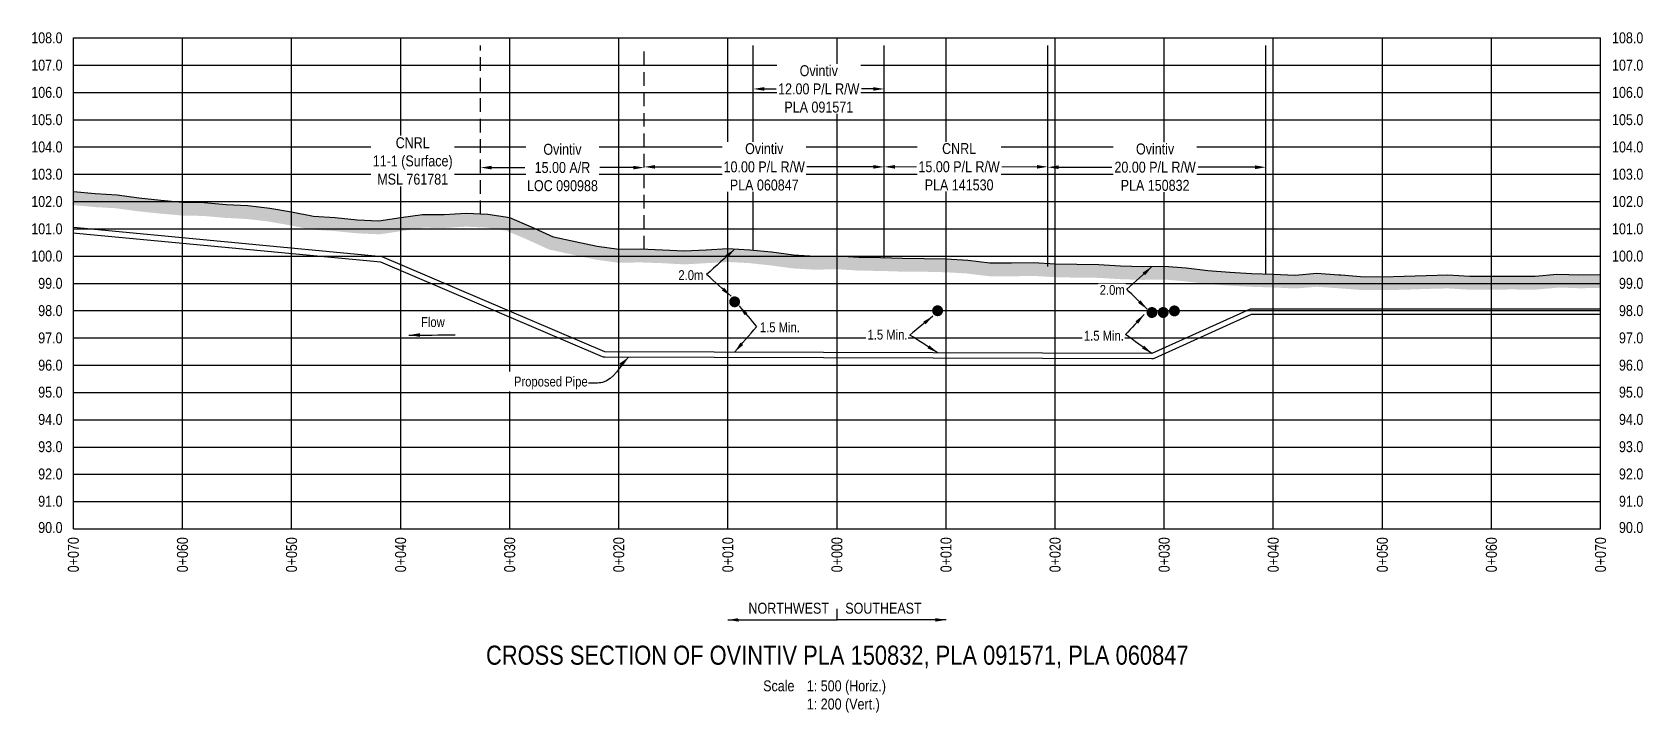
# Model space of a CAD drawing. Extents: x 391873 to 399328, y 6054492 to 6062838.
# Drawn here: x 396068 to 397544, y 6056277 to 6056900 of the extents above; entities that cross this region are included whole.
import ezdxf
from ezdxf.enums import TextEntityAlignment as Align

# ---------------------------------------------------------------- set-up
doc = ezdxf.new("R2010")
doc.units = 0
doc.header["$LTSCALE"] = 5
doc.header["$PDSIZE"] = 0.5
doc.linetypes.add('foc-ACCESSROAD', pattern=[3.75, 2.5, -1.25])
doc.linetypes.add('foc-TOPO', pattern=[1, 0.2, -0.8])
doc.layers.get('Defpoints').update_dxf_attribs({"color": 9})
doc.layers.add('C-RW-T', color=13, linetype='Continuous', lineweight=9)
doc.layers.add('C-WS-T', color=13, linetype='Continuous', lineweight=9)
for name, color, linetype in [('CG-NOTES', 7, 'Continuous'), ('DETAIL-T', 7, 'Continuous'), ('F-AR', 190, 'foc-ACCESSROAD'), ('F-RW', 190, 'Continuous'), ('L-DETAIL-T', 3, 'Continuous'), ('L-MON', 1, 'Continuous'), ('P-CROSSINGS-GRID', 8, 'Continuous'), ('P-CROSSINGS-GROUND', 48, 'foc-TOPO'), ('P-CROSSINGS-LINE', 3, 'Continuous'), ('P-PROPOSED', 10, 'Continuous'), ('S-T7', 7, 'Continuous')]:
    doc.layers.add(name, color=color, linetype=linetype)
doc.styles.add('140', font='ARIALN.TTF', dxfattribs={"height": 15})
doc.styles.add('80', font='ARIALN.TTF', dxfattribs={"height": 10})
doc.styles.add('80CG', font='ARIALN.TTF', dxfattribs={"height": 10})
doc.styles.add('80L', font='ARIALN.TTF', dxfattribs={"height": 10})
doc.dimstyles.new('Compass 5 000', dxfattribs={"dimscale": 5, "dimtxt": 9, "dimasz": 2, "dimexe": 0.2, "dimexo": 0.0625, "dimgap": 0.5, "dimtad": 0, "dimtih": 1, "dimtoh": 1, "dimzin": 0, "dimdsep": 46, "dimtxsty": '80CG', "dimcen": 0.1, "dimse1": 1, "dimse2": 1, "dimclrd": 256, "dimclrt": 256, "dimaunit": 1, "dimadec": 4, "dimazin": 0, "dimtfac": 0.06, "dimtofl": 0, "dimtmove": 0, "dimatfit": 1, "dimfxl": 0.2, "dimtolj": 1, "dimtzin": 0, "dimlwd": -1, "dimarcsym": 0})

msp = doc.modelspace()

# ---------------------------------------------------------------- texts
at = {"style": '80'}
for s, p in [('0+070', (396105.483, 6056437.557)), ('0+060', (396205.444, 6056437.557)), ('0+050', (396305.405, 6056437.557)), ('0+040', (396405.367, 6056437.557)), ('0+030', (396505.328, 6056437.557)), ('0+020', (396605.289, 6056437.557)), ('0+010', (396705.251, 6056437.557)), ('0+000', (396805.212, 6056437.557)), ('0+010', (396905.173, 6056437.557)), ('0+020', (397005.135, 6056437.557)), ('0+030', (397105.096, 6056437.557)), ('0+040', (397205.057, 6056437.557)), ('0+050', (397305.019, 6056437.557)), ('0+060', (397404.98, 6056437.557)), ('0+070', (397504.941, 6056437.557))]:
    msp.add_text(s, height=9.9961, rotation=90, dxfattribs=at).set_placement(p, align=Align.MIDDLE_RIGHT)
at = {"layer": 'DETAIL-T', "insert": (396737.67, 6056306.368), "char_height": 9.99613, "attachment_point": 1, "style": '80L'}
msp.add_mtext_dynamic_manual_height_columns('Scale^I1: 500 (Horiz.)\\P^I1: 200 (Vert.)', width=217.1051, gutter_width=45, heights=[0], dxfattribs=at)
at = {"layer": 'L-DETAIL-T', "insert": (396805.58, 6056338.229), "char_height": 17.49323, "width": 761.7869, "attachment_point": 2, "rotation": 0, "style": '140'}
msp.add_mtext('CROSS SECTION OF OVINTIV PLA 150832, PLA 091571, PLA 060847', dxfattribs=at)
at = {"layer": 'S-T7', "style": '80'}
for s, p in [('108.0', (396095.574, 6056895.048)), ('108.0', (397544.172, 6056895.048)), ('107.0', (396095.574, 6056870.058)), ('107.0', (397544.172, 6056870.058)), ('106.0', (396095.574, 6056845.067)), ('106.0', (397544.172, 6056845.067)), ('105.0', (396095.574, 6056820.077)), ('105.0', (397544.172, 6056820.077)), ('104.0', (396095.574, 6056795.087)), ('104.0', (397544.172, 6056795.087)), ('103.0', (396095.574, 6056770.096)), ('103.0', (397544.172, 6056770.096)), ('102.0', (396095.574, 6056745.106)), ('102.0', (397544.172, 6056745.106)), ('101.0', (396095.574, 6056720.116)), ('101.0', (397544.172, 6056720.116)), ('100.0', (396095.574, 6056695.125)), ('100.0', (397544.172, 6056695.125)), ('99.0', (396095.574, 6056670.135)), ('99.0', (397544.172, 6056670.135)), ('98.0', (396095.574, 6056645.145)), ('98.0', (397544.172, 6056645.145)), ('97.0', (396095.574, 6056620.154)), ('97.0', (397544.172, 6056620.154)), ('96.0', (396095.574, 6056595.164)), ('96.0', (397544.172, 6056595.164)), ('95.0', (396095.574, 6056570.468)), ('95.0', (397544.172, 6056570.468)), ('94.0', (396095.574, 6056545.477)), ('94.0', (397544.172, 6056545.477)), ('93.0', (396095.574, 6056520.487)), ('93.0', (397544.172, 6056520.487)), ('92.0', (396095.574, 6056495.497)), ('92.0', (397544.172, 6056495.497)), ('91.0', (396095.574, 6056470.506)), ('91.0', (397544.172, 6056470.506)), ('90.0', (396095.574, 6056446.438)), ('90.0', (397544.172, 6056446.438))]:
    msp.add_text(s, height=9.9961, dxfattribs=at).set_placement(p, align=Align.MIDDLE_RIGHT)

# ---------------------------------------------------------------- blocks, each defined once
blk = doc.blocks.new('*D198')
at = {"layer": 'Defpoints', "color": 0, "transparency": 16777216}
for p in [(396478.7, 6056776.2), (396478.7, 6056768.5), (396628.6, 6056768.5)]:
    blk.add_point(p, dxfattribs=at)
at = {"layer": 'F-RW', "transparency": 16777216}
for p, q in [((396488.7, 6056776.2), (396519.3, 6056776.2)), ((396618.6, 6056776.2), (396588, 6056776.2))]:
    blk.add_line(p, q, dxfattribs=at)
for points in [[(396488.7, 6056777.8), (396488.7, 6056774.5), (396478.7, 6056776.2)], [(396618.6, 6056777.8), (396618.6, 6056774.5), (396628.6, 6056776.2)]]:
    blk.add_solid(points, dxfattribs=at)
at = {"layer": 'F-RW', "transparency": 16777216, "insert": (396553.7, 6056776.2), "char_height": 10, "attachment_point": 5, "style": '80CG', "bg_fill": 3, "box_fill_scale": 1.1, "bg_fill_color": 256, "bg_fill_true_color": 13158600, "bg_fill_transparency": 0}
blk.add_mtext('\\A1;Ovintiv\\P15.00 A/R\\PLOC 090988', dxfattribs=at)
blk = doc.blocks.new('*D199')
at = {"layer": 'C-RW-T', "transparency": 16777216}
for p, q in [((396858.5, 6056776.9), (396878.1, 6056776.9)), ((396988.5, 6056776.9), (396956.3, 6056776.9))]:
    blk.add_line(p, q, dxfattribs=at)
for points in [[(396858.5, 6056778.5), (396858.5, 6056775.2), (396848.5, 6056776.9)], [(396988.5, 6056778.5), (396988.5, 6056775.2), (396998.5, 6056776.9)]]:
    blk.add_solid(points, dxfattribs=at)
at = {"layer": 'Defpoints', "color": 0, "transparency": 16777216}
for p in [(396848.5, 6056849.3), (396998.5, 6056849.3), (396998.5, 6056776.9)]:
    blk.add_point(p, dxfattribs=at)
at = {"layer": 'C-RW-T', "transparency": 16777216, "insert": (396917.2, 6056776.9), "char_height": 10, "attachment_point": 5, "style": '80CG', "bg_fill": 3, "box_fill_scale": 1.1, "bg_fill_color": 256, "bg_fill_true_color": 13158600, "bg_fill_transparency": 0}
blk.add_mtext('\\A1;CNRL\\P15.00 P/L R/W\\PPLA 141530', dxfattribs=at)
blk = doc.blocks.new('*D200')
at = {"layer": 'Defpoints', "color": 0, "transparency": 16777216}
for p in [(396998.5, 6056776.5), (396998.5, 6056771.9), (397198.4, 6056771.9)]:
    blk.add_point(p, dxfattribs=at)
at = {"layer": 'F-RW', "transparency": 16777216}
for p, q in [((397008.5, 6056776.5), (397057.3, 6056776.5)), ((397188.4, 6056776.5), (397136.3, 6056776.5))]:
    blk.add_line(p, q, dxfattribs=at)
for points in [[(397008.5, 6056778.2), (397008.5, 6056774.8), (396998.5, 6056776.5)], [(397188.4, 6056778.2), (397188.4, 6056774.8), (397198.4, 6056776.5)]]:
    blk.add_solid(points, dxfattribs=at)
at = {"layer": 'F-RW', "transparency": 16777216, "insert": (397096.8, 6056776.5), "char_height": 10, "attachment_point": 5, "style": '80CG', "bg_fill": 3, "box_fill_scale": 1.1, "bg_fill_color": 256, "bg_fill_true_color": 13158600, "bg_fill_transparency": 0}
blk.add_mtext('\\A1;Ovintiv\\P20.00 P/L R/W\\PPLA 150832', dxfattribs=at)
blk = doc.blocks.new('*D201')
at = {"layer": 'Defpoints', "color": 0, "transparency": 16777216}
for p in [(396728.6, 6056848.8), (396728.6, 6056848.2), (396848.5, 6056848.8)]:
    blk.add_point(p, dxfattribs=at)
at = {"layer": 'F-RW', "transparency": 16777216}
for p, q in [((396738.6, 6056848.2), (396749.5, 6056848.2)), ((396838.5, 6056848.2), (396827.7, 6056848.2))]:
    blk.add_line(p, q, dxfattribs=at)
for points in [[(396738.6, 6056849.9), (396738.6, 6056846.6), (396728.6, 6056848.2)], [(396838.5, 6056849.9), (396838.5, 6056846.6), (396848.5, 6056848.2)]]:
    blk.add_solid(points, dxfattribs=at)
at = {"layer": 'F-RW', "transparency": 16777216, "insert": (396788.6, 6056848.2), "char_height": 10, "attachment_point": 5, "style": '80CG', "bg_fill": 3, "box_fill_scale": 1.1, "bg_fill_color": 256, "bg_fill_true_color": 13158600, "bg_fill_transparency": 0}
blk.add_mtext('\\A1;Ovintiv\\P12.00 P/L R/W\\PPLA 091571', dxfattribs=at)
blk = doc.blocks.new('PLIA')
at = {"color": 255, "const_width": 1}
blk.add_lwpolyline([(-0.5, 0, 1), (0.5, 0, 1)], format="xyb", close=True, dxfattribs=at)
blk = doc.blocks.new('PLIAA')
blk.add_blockref('PLIA', (0, 0))
blk = doc.blocks.new('PLIB')
at = {"color": 1}
blk.add_circle((0, 0), 0.8, dxfattribs=at)
blk = doc.blocks.new('PLIBB')
blk.add_blockref('PLIB', (0, 0))
blk = doc.blocks.new('PLICC')
for name in ['PLIAA', 'PLIBB']:
    blk.add_blockref(name, (0, 0))
blk = doc.blocks.new('PLI')
blk.add_blockref('PLICC', (0, 0))
blk = doc.blocks.new('*D215')
at = {"layer": 'Defpoints', "color": 0, "transparency": 16777216}
for p in [(396628.6, 6056776.8), (396628.6, 6056775.8), (396848.5, 6056775.8)]:
    blk.add_point(p, dxfattribs=at)
at = {"layer": 'F-RW', "transparency": 16777216}
for p, q in [((396638.6, 6056776.8), (396699.5, 6056776.8)), ((396838.5, 6056776.8), (396777.7, 6056776.8))]:
    blk.add_line(p, q, dxfattribs=at)
for points in [[(396638.6, 6056778.5), (396638.6, 6056775.2), (396628.6, 6056776.8)], [(396838.5, 6056778.5), (396838.5, 6056775.2), (396848.5, 6056776.8)]]:
    blk.add_solid(points, dxfattribs=at)
at = {"layer": 'F-RW', "transparency": 16777216, "insert": (396738.6, 6056776.8), "char_height": 10, "attachment_point": 5, "style": '80CG', "bg_fill": 3, "box_fill_scale": 1.1, "bg_fill_color": 256, "bg_fill_true_color": 13158600, "bg_fill_transparency": 0}
blk.add_mtext('\\A1;Ovintiv\\P10.00 P/L R/W\\PPLA 060847', dxfattribs=at)

# ---------------------------------------------------------------- hatches: boundary and pattern name
at = {"layer": 'P-CROSSINGS-GROUND', "linetype": 'ByBlock'}
h = msp.add_hatch(dxfattribs=at)
h.set_pattern_fill('EARTH', color=256, scale=2.499033, angle=45)
h.set_pattern_definition([(45, (-2901.973, 984.557), (2e-15, 22.44196021), [15.86886225, -15.86886225]), (45, (-2906.181, 988.765), (2e-15, 22.44196021), [15.86886225, -15.86886225]), (45, (-2910.389, 992.972), (2e-15, 22.44196021), [15.86886225, -15.86886225]), (135, (-2910.389, 995.778), (-22.44196021, 2e-15), [15.86886225, -15.86886225]), (135, (-2906.181, 999.986), (-22.44196021, 2e-15), [15.86886225, -15.86886225]), (135, (-2901.973, 1004.193), (-22.44196021, 2e-15), [15.86886225, -15.86886225])])
h.paths.add_polyline_path([(397505.132, 6056665.833), (397484.863, 6056665.658), (397475.543, 6056666.007), (397465.487, 6056666.164), (397445.55, 6056664.376), (397425.044, 6056664.509), (397405.113, 6056664.432), (397384.753, 6056664.335), (397364.889, 6056665.496), (397345.458, 6056664.987), (397325.427, 6056664.283), (397305.165, 6056663.884), (397284.581, 6056664.087), (397266.23, 6056665.538), (397264.292, 6056665.673), (397245.19, 6056666.987), (397225.338, 6056665.417), (397204.692, 6056666.354), (397184.643, 6056666.958), (397164.368, 6056668.071), (397143.996, 6056669.647), (397123.962, 6056672.031), (397104.786, 6056673.648), (397085.109, 6056673.294), (397064.64, 6056673.942), (397044.783, 6056675.166), (397025.025, 6056675.344), (397004.735, 6056675.802), (396985.001, 6056676.959), (396965.318, 6056676.556), (396944.485, 6056676.701), (396924.183, 6056679.142), (396904.77, 6056680.286), (396885.095, 6056680.739), (396865.051, 6056680.856), (396845.006, 6056681.491), (396824.799, 6056681.787), (396805.054, 6056683.119), (396785.098, 6056682.591), (396764.133, 6056683.877), (396743.88, 6056686.647), (396724.396, 6056688.703), (396705.348, 6056689.67), (396686, 6056688.654), (396665.364, 6056687.482), (396644.82, 6056688.611), (396625.236, 6056689.304), (396604.617, 6056689.03), (396583.276, 6056692.027), (396562.85, 6056696.456), (396541.602, 6056701.069), (396520.594, 6056710.619), (396502.109, 6056718.414), (396484.23, 6056721.211), (396465.515, 6056722.029), (396445.738, 6056720.885), (396426.293, 6056721.038), (396407.231, 6056718.181), (396386.075, 6056715.014), (396364.579, 6056716.02), (396344.487, 6056718.071), (396323.939, 6056719.376), (396303.301, 6056723.441), (396283.781, 6056726.849), (396264.504, 6056729.068), (396244.671, 6056730.119), (396224.87, 6056731.865), (396204.873, 6056732.285), (396184.387, 6056734.109), (396164.112, 6056736.217), (396144.404, 6056738.916), (396124.677, 6056740.017), (396104.469, 6056741.879), (396105.57, 6056753.824), (396125.562, 6056751.981), (396145.554, 6056750.866), (396165.546, 6056748.127), (396185.539, 6056746.049), (396205.531, 6056744.269), (396225.523, 6056743.849), (396245.516, 6056742.087), (396265.508, 6056741.027), (396285.5, 6056738.726), (396305.492, 6056735.235), (396325.485, 6056731.297), (396345.477, 6056730.028), (396365.469, 6056727.987), (396385.461, 6056727.052), (396405.454, 6056730.044), (396425.446, 6056733.04), (396445.438, 6056732.883), (396465.431, 6056734.04), (396485.423, 6056733.165), (396505.415, 6056730.038), (396525.407, 6056721.607), (396545.4, 6056712.519), (396565.392, 6056708.179), (396585.384, 6056703.844), (396605.376, 6056701.036), (396625.369, 6056701.302), (396645.361, 6056700.595), (396665.353, 6056699.496), (396685.345, 6056700.631), (396705.338, 6056701.681), (396725.33, 6056700.666), (396745.322, 6056698.557), (396765.315, 6056695.823), (396785.307, 6056694.596), (396805.299, 6056695.125), (396825.291, 6056693.777), (396845.284, 6056693.483), (396865.276, 6056692.851), (396885.268, 6056692.733), (396905.26, 6056692.273), (396925.253, 6056691.095), (396945.245, 6056688.692), (396965.237, 6056688.553), (396985.229, 6056688.962), (397005.222, 6056687.789), (397025.214, 6056687.338), (397045.206, 6056687.158), (397065.199, 6056685.926), (397085.191, 6056685.293), (397105.183, 6056685.653), (397125.175, 6056683.966), (397145.168, 6056681.587), (397165.16, 6056680.041), (397185.152, 6056678.943), (397205.144, 6056678.341), (397225.137, 6056677.434), (397245.129, 6056679.015), (397265.121, 6056677.64), (397267.121, 6056677.5), (397285.113, 6056676.077), (397305.106, 6056675.88), (397325.098, 6056676.275), (397345.09, 6056676.977), (397365.083, 6056677.501), (397385.075, 6056676.332), (397405.067, 6056676.427), (397425.059, 6056676.504), (397445.052, 6056676.374), (397465.044, 6056678.167), (397475.861, 6056677.999), (397485.036, 6056677.655), (397505.028, 6056677.828)])

# ---------------------------------------------------------------- linework, layer by layer
at = {"layer": 'CG-NOTES'}
msp.add_line((396805.299, 6056361.807), (396805.299, 6056371.803), dxfattribs=at)
at = {"layer": 'F-AR'}
for p, q in [((396478.685, 6056733.46), (396478.685, 6056888.06)), ((396628.627, 6056701.187), (396628.627, 6056888.06))]:
    msp.add_line(p, q, dxfattribs=at)
at = {"layer": 'F-RW'}
for p, q in [((396728.589, 6056700.323), (396728.589, 6056888.06)), ((396728.589, 6056700.323), (396728.589, 6056888.06)), ((396848.542, 6056693.38), (396848.542, 6056888.06)), ((396998.484, 6056685.441), (396998.484, 6056888.06)), ((397198.407, 6056678.544), (397198.407, 6056888.06))]:
    msp.add_line(p, q, dxfattribs=at)
at = {"layer": 'P-CROSSINGS-GRID', "color": 8}
for p, q in [((396105.57, 6056895.048), (397505.028, 6056895.048)), ((396105.57, 6056445.222), (396105.57, 6056895.048)), ((396205.531, 6056445.222), (396205.531, 6056895.048)), ((396305.492, 6056445.222), (396305.492, 6056895.048)), ((396405.454, 6056445.222), (396405.454, 6056895.048)), ((396505.415, 6056445.222), (396505.415, 6056895.048)), ((396605.376, 6056445.222), (396605.376, 6056895.048)), ((396705.338, 6056445.222), (396705.338, 6056895.048)), ((396905.26, 6056445.222), (396905.26, 6056895.048)), ((397005.222, 6056445.222), (397005.222, 6056895.048)), ((397105.183, 6056445.222), (397105.183, 6056895.048)), ((397205.144, 6056445.222), (397205.144, 6056895.048)), ((397305.106, 6056445.222), (397305.106, 6056895.048)), ((397405.067, 6056445.222), (397405.067, 6056895.048)), ((397505.028, 6056445.222), (397505.028, 6056895.048)), ((396105.57, 6056870.058), (397505.028, 6056870.058)), ((396105.57, 6056845.067), (397505.028, 6056845.067)), ((396105.57, 6056820.077), (397505.028, 6056820.077)), ((396105.57, 6056795.087), (397505.028, 6056795.087)), ((396105.57, 6056770.096), (397505.028, 6056770.096)), ((396105.57, 6056745.106), (397505.028, 6056745.106)), ((396105.57, 6056720.116), (397505.028, 6056720.116)), ((396105.57, 6056670.135), (397505.028, 6056670.135)), ((396105.57, 6056645.145), (397505.028, 6056645.145)), ((396105.57, 6056620.154), (397505.028, 6056620.154)), ((396105.57, 6056595.164), (397505.028, 6056595.164)), ((396105.57, 6056570.174), (397505.028, 6056570.174)), ((396105.57, 6056545.183), (397505.028, 6056545.183)), ((396105.57, 6056520.193), (397505.028, 6056520.193)), ((396105.57, 6056495.203), (397505.028, 6056495.203)), ((396105.57, 6056470.212), (397505.028, 6056470.212)), ((396105.57, 6056445.222), (397505.028, 6056445.222))]:
    msp.add_line(p, q, dxfattribs=at)
at = {"layer": 'P-CROSSINGS-GRID'}
for p, q in [((396805.299, 6056445.222), (396805.299, 6056895.048)), ((396105.57, 6056695.125), (397505.028, 6056695.125))]:
    msp.add_line(p, q, dxfattribs=at)
at = {"layer": 'P-CROSSINGS-LINE', "flags": 128}
msp.add_lwpolyline([(397505.028, 6056677.828), (397485.036, 6056677.655), (397475.861, 6056677.999), (397465.044, 6056678.167), (397445.052, 6056676.374), (397425.059, 6056676.504), (397405.067, 6056676.427), (397385.075, 6056676.332), (397365.083, 6056677.501), (397345.09, 6056676.977), (397325.098, 6056676.275), (397305.106, 6056675.88), (397285.113, 6056676.077), (397267.121, 6056677.5), (397265.121, 6056677.64), (397245.129, 6056679.015), (397225.137, 6056677.434), (397205.144, 6056678.341), (397185.152, 6056678.943), (397165.16, 6056680.041), (397145.168, 6056681.587), (397125.175, 6056683.966), (397105.183, 6056685.653), (397085.191, 6056685.293), (397065.199, 6056685.926), (397045.206, 6056687.158), (397025.214, 6056687.338), (397005.222, 6056687.789), (396985.229, 6056688.962), (396965.237, 6056688.553), (396945.245, 6056688.692), (396925.253, 6056691.095), (396905.26, 6056692.273), (396885.268, 6056692.733), (396865.276, 6056692.851), (396845.284, 6056693.483), (396825.291, 6056693.777), (396805.299, 6056695.125), (396785.307, 6056694.596), (396765.315, 6056695.823), (396745.322, 6056698.557), (396725.33, 6056700.666), (396705.338, 6056701.681), (396685.345, 6056700.631), (396665.353, 6056699.496), (396645.361, 6056700.595), (396625.369, 6056701.302), (396605.376, 6056701.036), (396585.384, 6056703.844), (396565.392, 6056708.179), (396545.4, 6056712.519), (396525.407, 6056721.607), (396505.415, 6056730.038), (396485.423, 6056733.165), (396465.431, 6056734.04), (396445.438, 6056732.883), (396425.446, 6056733.04), (396405.454, 6056730.044), (396385.461, 6056727.052), (396365.469, 6056727.987), (396345.477, 6056730.028), (396325.485, 6056731.297), (396305.492, 6056735.235), (396285.5, 6056738.726), (396265.508, 6056741.027), (396245.516, 6056742.087), (396225.523, 6056743.849), (396205.531, 6056744.269), (396185.539, 6056746.049), (396165.546, 6056748.127), (396145.554, 6056750.866), (396125.562, 6056751.981), (396105.57, 6056753.824)], dxfattribs=at)
at = {"layer": 'P-PROPOSED', "flags": 128}
msp.add_lwpolyline([(397505.028, 6056641.461), (397184.848, 6056641.483), (397095.978, 6056601.371, -0.10719381), (397093.905, 6056600.928), (396592.417, 6056602.515, -0.10016757), (396590.474, 6056602.915), (396387.13, 6056689.488), (396105.098, 6056716.221)], format="xyb", dxfattribs=at)

# ---------------------------------------------------------------- block references
at = {"layer": 'L-MON', "xscale": 4.998066850000016, "yscale": 4.998066850000016, "zscale": 4.998066850000016}
for p in [(396711.494, 6056653.197), (396897.473, 6056645.031), (397093.921, 6056643.413), (397104.221, 6056643.466), (397114.521, 6056644.866)]:
    msp.add_blockref('PLI', p, dxfattribs=at)

msp.set_redraw_order([(e.dxf.handle, doc.entitydb.next_handle()) for e in msp.query("TEXT MTEXT ATTDEF DIMENSION ARC_DIMENSION")])  # texts and dimensions are drawn at this point

# ---------------------------------------------------------------- leaders
at = {"layer": 'CG-NOTES', "path_type": 1}
for points in [[(396705.338, 6056361.807), (396805.299, 6056361.807)], [(396905.26, 6056361.807), (396805.299, 6056361.807)]]:
    msp.add_leader(points, dimstyle='Compass 5 000', override={"dimgap": 0.5, "dimtad": 0}, dxfattribs=at)

# ---------------------------------------------------------------- next in the draw order: texts
at = {"insert": (396509.223, 6056584.646), "char_height": 8.99652, "attachment_point": 1, "style": '80L', "bg_fill": 3, "box_fill_scale": 1.5, "bg_fill_color": 256, "bg_fill_transparency": 0}
msp.add_mtext_dynamic_manual_height_columns('Proposed Pipe', width=67.2769, gutter_width=45, heights=[0], dxfattribs=at)
at = {"color": 3, "insert": (396797.934, 6056377.481), "char_height": 9.9961, "width": 78.40099, "attachment_point": 3, "style": '80', "bg_fill": 2}
msp.add_mtext('NORTHWEST', dxfattribs=at)
at = {"layer": 'C-WS-T', "insert": (396416.462, 6056782.212), "char_height": 9.99606, "attachment_point": 5, "style": '80CG', "bg_fill": 3, "box_fill_scale": 1.15, "bg_fill_color": 256, "bg_fill_true_color": 256, "bg_fill_transparency": 0}
msp.add_mtext('\\A1;CNRL\\P11-1 (Surface)\\PMSL 761781', dxfattribs=at)

# ---------------------------------------------------------------- next in the draw order: dimensions: what is measured, and where the dimension line sits
at = {"layer": 'F-RW'}
for p1, p2, distance, text, picture, middle in [((396848.542, 6056848.8), (396728.589, 6056848.8), 0.576, 'Ovintiv\\P12.00 P/L R/W\\PPLA 091571', '*D201', (396788.566, 6056848.224)), ((396628.627, 6056768.509), (396478.685, 6056768.509), -7.657, 'Ovintiv\\P15.00 A/R\\PLOC 090988', '*D198', (396553.656, 6056776.166))]:
    dim = msp.add_aligned_dim(p1=p1, p2=p2, distance=distance, text=text, dimstyle='Compass 5 000', override={"dimtfill": 1}, dxfattribs=at)
    dim.commit()
    dim.dimension.update_dxf_attribs({"geometry": picture, "text_midpoint": middle})
dim = msp.add_linear_dim(base=(396998.484, 6056776.502), p1=(397198.407, 6056771.891), p2=(396998.484, 6056771.891), angle=180, text='Ovintiv\\P20.00 P/L R/W\\PPLA 150832', dimstyle='Compass 5 000', override={"dimtfill": 1}, dxfattribs=at)
dim.commit()
dim.dimension.update_dxf_attribs({"geometry": '*D200', "text_midpoint": (397096.795, 6056776.502), "dimtype": 161})

# ---------------------------------------------------------------- next in the draw order: texts
at = {"color": 3, "insert": (396812.886, 6056377.481), "char_height": 9.9961, "width": 71.76869, "attachment_point": 1, "style": '80', "bg_fill": 2}
msp.add_mtext('SOUTHEAST', dxfattribs=at)

# ---------------------------------------------------------------- next in the draw order: dimensions: what is measured, and where the dimension line sits
at = {"layer": 'F-RW'}
dim = msp.add_aligned_dim(p1=(396848.542, 6056775.792), p2=(396628.627, 6056775.792), distance=-1.051, text='Ovintiv\\P10.00 P/L R/W\\PPLA 060847', dimstyle='Compass 5 000', override={"dimtfill": 1}, dxfattribs=at)
dim.commit()
dim.dimension.update_dxf_attribs({"geometry": '*D215', "text_midpoint": (396738.585, 6056776.843)})

# ---------------------------------------------------------------- next in the draw order: leaders
at = {"path_type": 1}
msp.add_leader([(396614.282, 6056602.446), (396590.458, 6056579.296), (396577.712, 6056578.787)], dimstyle='Compass 5 000', override={"dimgap": 0.5, "dimtad": 0}, dxfattribs=at)

# ---------------------------------------------------------------- next in the draw order: linework, layer by layer
at = {"layer": 'P-PROPOSED', "flags": 128}
msp.add_lwpolyline([(397505.028, 6056646.461), (397183.772, 6056646.483), (397093.921, 6056605.928), (396592.433, 6056607.515), (396388.374, 6056694.392), (396105.57, 6056721.199)], dxfattribs=at)

# ---------------------------------------------------------------- next in the draw order: texts
at = {"char_height": 8.9965, "style": '80L', "bg_fill": 3, "box_fill_scale": 1.15, "bg_fill_color": 256, "bg_fill_true_color": 256, "bg_fill_transparency": 0}
for s, width, insert, attachment_point in [('2.0m', 22.34443, (396682.833, 6056682.137), 3), ('2.0m', 22.34443, (397046.049, 6056668.629), 1), ('1.5 Min.', 35.88741, (396734.639, 6056634.37), 1), ('1.5 Min.', 35.88741, (396833.262, 6056627.623), 1), ('1.5 Min.', 35.88741, (397031.546, 6056626.623), 1)]:
    msp.add_mtext_dynamic_manual_height_columns(s, width=width, gutter_width=45, heights=[0], dxfattribs=dict(at, insert=insert, attachment_point=attachment_point))
at = {"insert": (396445.856, 6056639.092), "char_height": 8.9965, "attachment_point": 3, "rotation": 359.666704, "style": '80L', "bg_fill": 3, "box_fill_scale": 1.5, "bg_fill_color": 256, "bg_fill_transparency": 0}
msp.add_mtext_dynamic_manual_height_columns('Flow', width=28.55952, gutter_width=45, heights=[0], dxfattribs=at)

# ---------------------------------------------------------------- next in the draw order: dimensions: what is measured, and where the dimension line sits
at = {"layer": 'C-RW-T'}
dim = msp.add_linear_dim(base=(396998.484, 6056776.86), p1=(396848.542, 6056849.264), p2=(396998.484, 6056849.264), angle=0, text='CNRL\\P15.00 P/L R/W\\PPLA 141530', dimstyle='Compass 5 000', override={"dimtfill": 1}, dxfattribs=at)
dim.commit()
dim.dimension.update_dxf_attribs({"geometry": '*D199', "text_midpoint": (396917.197, 6056776.86), "dimtype": 161})

# ---------------------------------------------------------------- next in the draw order: leaders
at = {"path_type": 1}
for points in [[(396711.494, 6056701.369), (396685.83, 6056678.141)], [(396708.28, 6056658.298), (396685.83, 6056678.141)], [(397093.921, 6056685.45), (397070.842, 6056664.715)], [(397089.387, 6056646.492), (397070.842, 6056664.715)], [(396715.492, 6056649.552), (396731.642, 6056630.375)], [(396893.153, 6056640.176), (396872.188, 6056622.771)], [(397086.787, 6056641.609), (397069.76, 6056623.138)], [(396413.051, 6056622.715), (396455.474, 6056622.87)], [(396711.467, 6056607.138), (396731.642, 6056630.375)], [(396897.47, 6056606.55), (396872.188, 6056622.771)], [(397093.921, 6056605.928), (397069.76, 6056623.138)]]:
    msp.add_leader(points, dimstyle='Compass 5 000', override={"dimgap": 0.5, "dimtad": 0}, dxfattribs=at)

doc.saveas('drawing.dxf')
